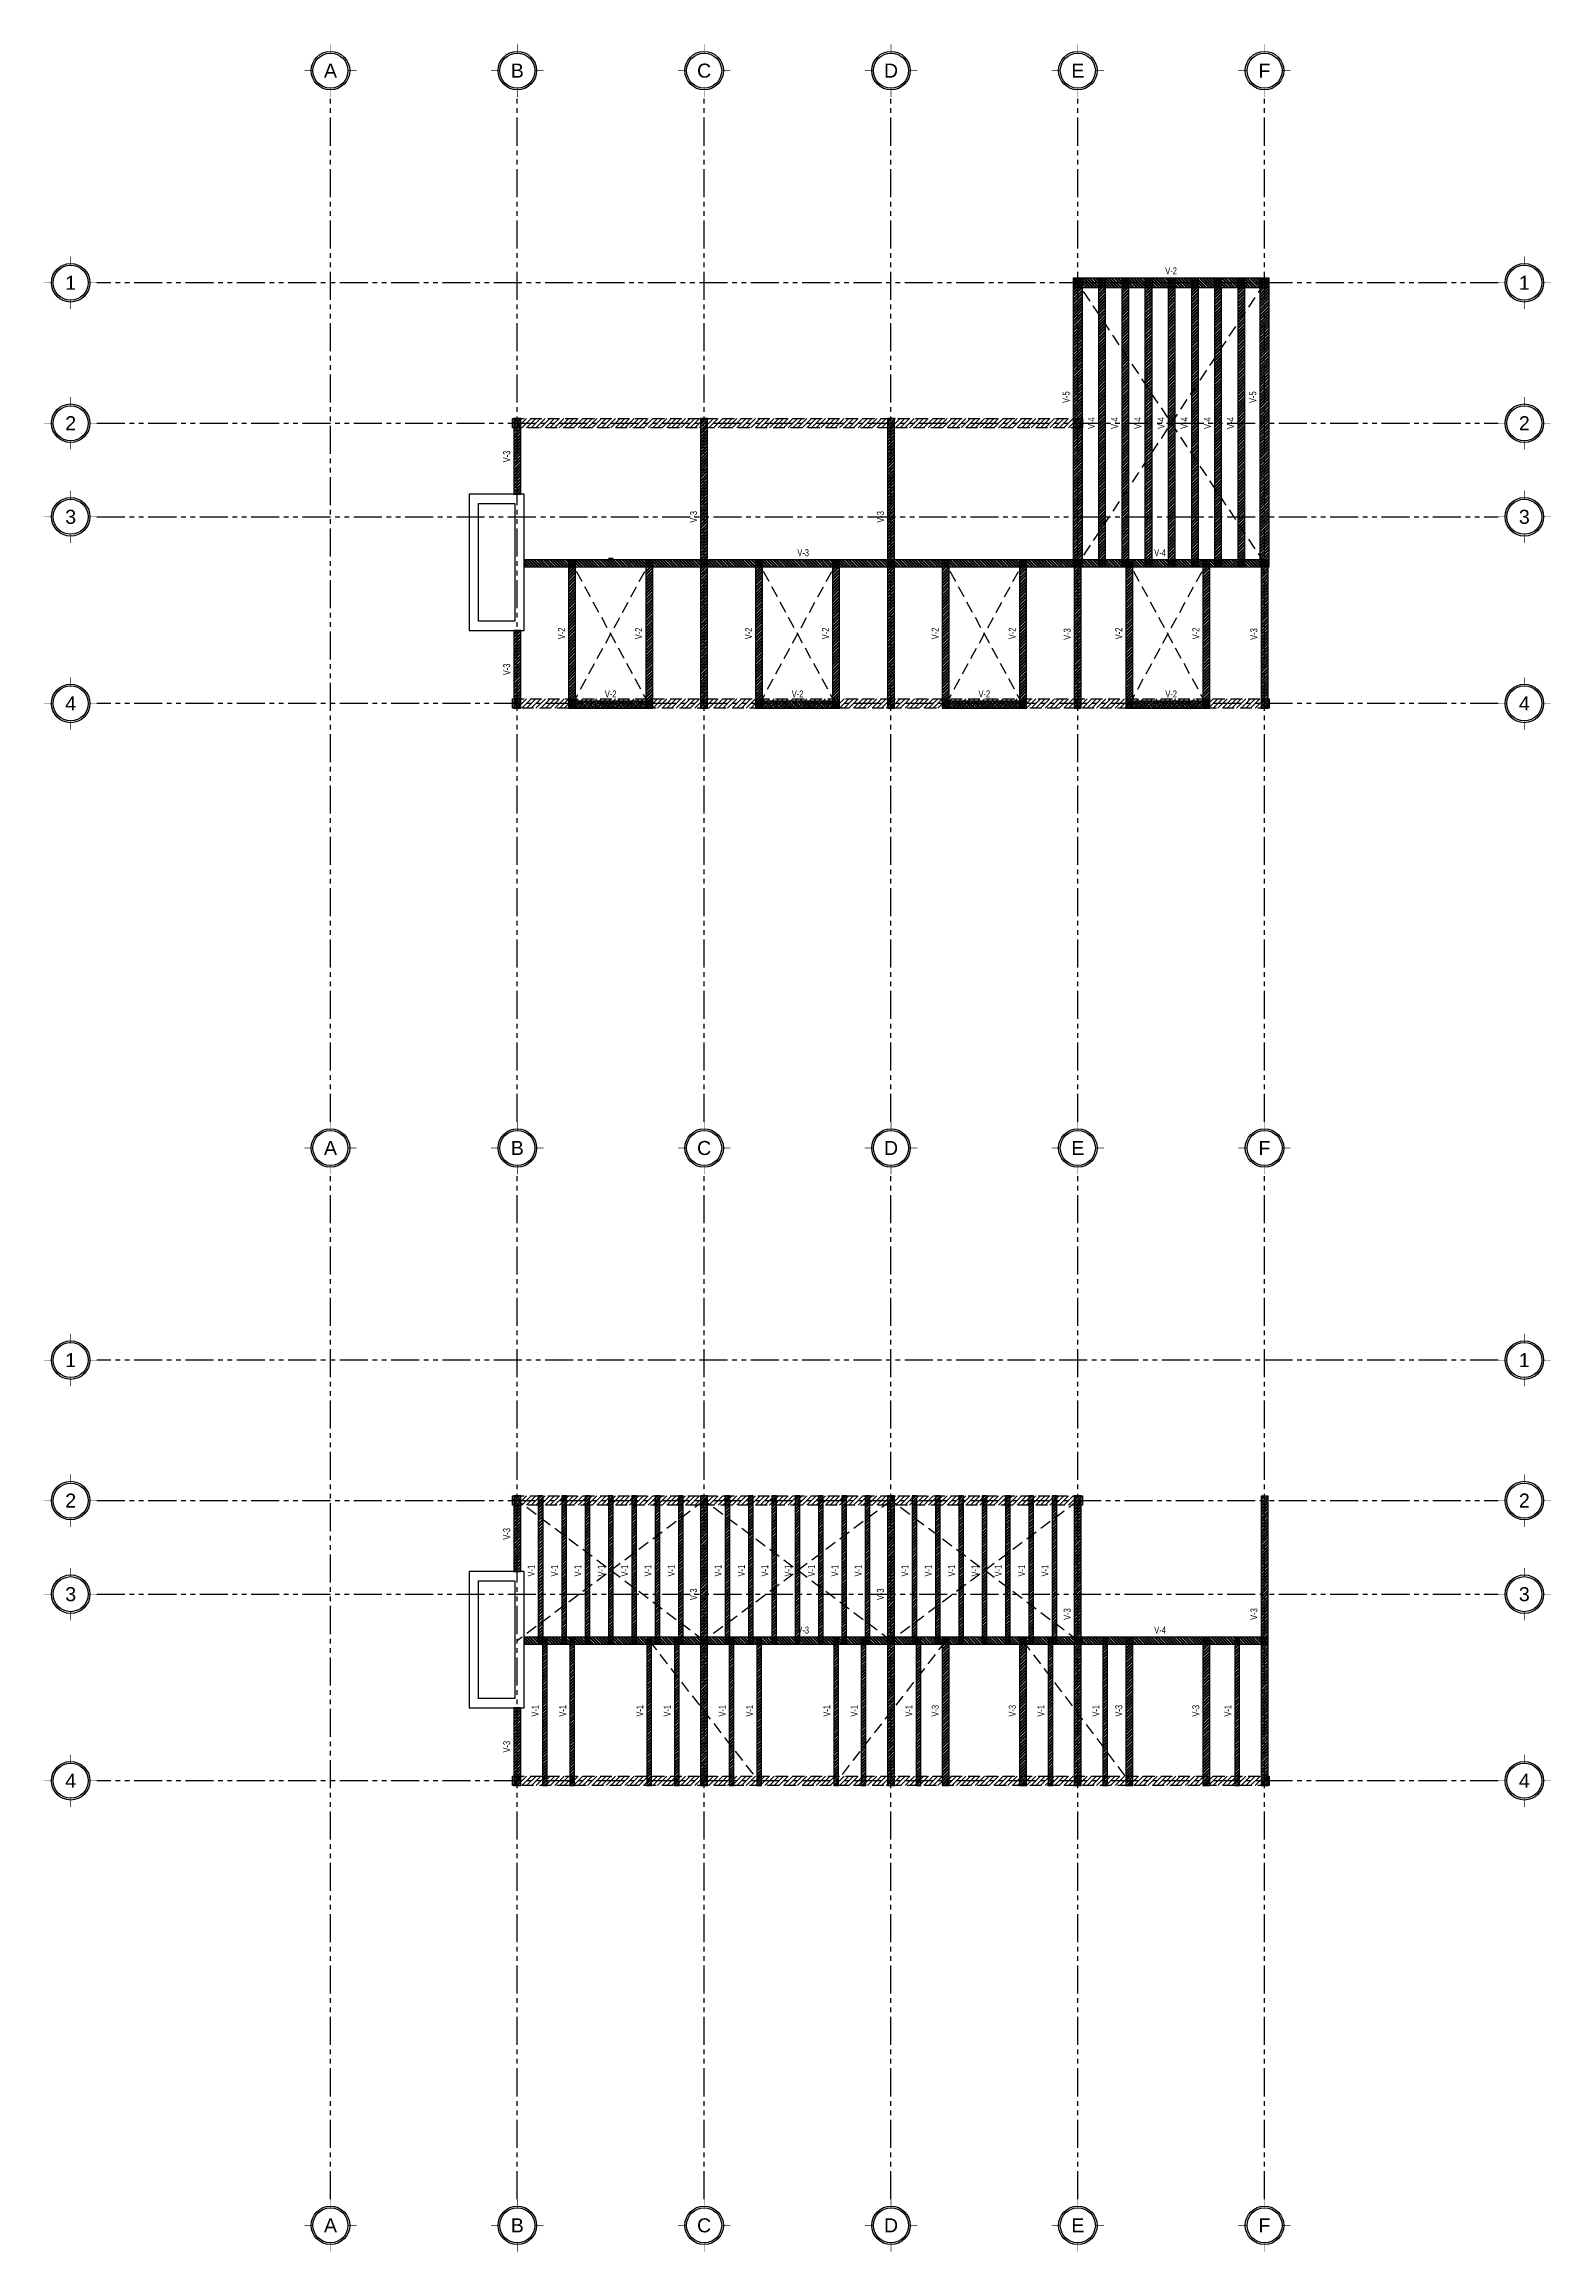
# Model space of a CAD drawing. Header units: metres. Extents: x -6.1 to 26.1, y -33.2 to 14.1.
import ezdxf
from ezdxf.enums import TextEntityAlignment as Align

# ---------------------------------------------------------------- set-up
doc = ezdxf.new("R2010")
doc.units = ezdxf.units.M
doc.header["$MEASUREMENT"] = 0
doc.linetypes.add('Xref_Cubierta 2$0$HIDDEN', pattern=[0.375, 0.25, -0.125])
doc.linetypes.add('Xref_Ejes$0$ACAD_ISO05W100', pattern=[33, 24, -3, 0, -3, 0, -3])
for name, color, linetype in [('Xref_Cubierta 2$0$00-TENSORES', 7, 'Continuous'), ('Xref_Cubierta 2$0$Cerramiento', 11, 'Continuous'), ('Xref_Cubierta 2$0$VIGA', 3, 'Continuous'), ('Xref_Cubierta 2$0$VIGUETA', 7, 'Continuous'), ('Xref_Ejes$0$00-EJES', 1, 'Xref_Ejes$0$ACAD_ISO05W100'), ('Xref_Ejes$0$Globo Eje', 1, 'Continuous'), ('Xref_Ejes$0$Texto', 7, 'Continuous')]:
    doc.layers.add(name, color=color, linetype=linetype)
doc.styles.add('Xref_Cubierta 2$0$ARIAL', font='arial.ttf', dxfattribs={"height": 2})
doc.styles.add('Xref_Ejes$0$Arial', font='arial.ttf')
pattern_1 = [(45, (2e-15, 4.377096), (-0.03367596, 0.03367596), []), (45, (0.02245, 4.377096), (-0.03367596, 0.03367596), [])]
pattern_2 = [(45, (2e-15, 4.377096), (-0.03367596, 0.03367596), []), (45, (0.02245, 4.377096), (-0.03367596, 0.03367596), [])]
pattern_3 = [(45, (0.05, 4.30194), (-0.03367596, 0.03367596), []), (45, (0.07245, 4.30194), (-0.03367596, 0.03367596), [])]

# ---------------------------------------------------------------- blocks, each defined once
blk = doc.blocks.new('*U195')
at = {"layer": 'Xref_Ejes$0$Globo Eje', "ltscale": 0.025, "const_width": 0.00938}
for points in [[(0, 0.5625), (0, 0.375)], [(-0.375, 0), (-0.5625, 0)], [(0.5625, 0), (0.375, 0)], [(0, -0.375), (0, -0.5625)]]:
    blk.add_lwpolyline(points, dxfattribs=at)
at = {"layer": 'Xref_Ejes$0$Globo Eje', "ltscale": 0.025}
for radius in [0.4125, 0.375]:
    blk.add_circle((0, 0), radius, dxfattribs=at)
at = {"layer": 'Xref_Ejes$0$Texto', "color": 7, "ltscale": 0.025, "style": 'Xref_Ejes$0$Arial'}
blk.add_attdef('EJE', text='', height=0.3, dxfattribs=at).set_placement((0, 0), align=Align.MIDDLE_CENTER)
blk = doc.blocks.new('Xref_Ejes')
at = {"layer": 'Xref_Ejes$0$00-EJES', "ltscale": 0.025}
for p, q in [((0, -8.957), (0, 12.987)), ((4, -8.957), (4, 12.987)), ((8, -8.957), (8, 12.987)), ((12, -8.957), (12, 12.987)), ((16, -8.957), (16, 12.987)), ((19.997, -8.957), (19.997, 12.987)), ((24.997, 9.008), (-5, 9.008)), ((-5, 6), (24.997, 6)), ((-5, 3.996), (24.997, 3.996)), ((24.997, 0), (-5, 0))]:
    blk.add_line(p, q, dxfattribs=at)
for p, values in [((0, 13.55), {'EJE': 'A'}), ((4, 13.55), {'EJE': 'B'}), ((8, 13.55), {'EJE': 'C'}), ((12, 13.55), {'EJE': 'D'}), ((16, 13.55), {'EJE': 'E'}), ((19.997, 13.55), {'EJE': 'F'}), ((-5.562, 9.008), {'EJE': '1'}), ((25.559, 9.008), {'EJE': '1'}), ((-5.562, 6), {'EJE': '2'}), ((25.559, 6), {'EJE': '2'}), ((-5.562, 3.996), {'EJE': '3'}), ((25.559, 3.996), {'EJE': '3'}), ((-5.562, 0), {'EJE': '4'}), ((25.559, 0), {'EJE': '4'}), ((0, -9.519), {'EJE': 'A'}), ((4, -9.519), {'EJE': 'B'}), ((8, -9.519), {'EJE': 'C'}), ((12, -9.519), {'EJE': 'D'}), ((16, -9.519), {'EJE': 'E'}), ((19.997, -9.519), {'EJE': 'F'})]:
    blk.add_blockref('*U195', p, dxfattribs=at).add_auto_attribs(values)
blk = doc.blocks.new('*U200')
at = {"layer": 'Xref_Cubierta 2$0$VIGA', "ltscale": 0.025, "transparency": 33554559}
h = blk.add_hatch(dxfattribs=at)
h.set_pattern_fill('ANSI32', color=250, scale=0.005)
h.set_pattern_definition([(45, (2e-15, 4.327096), (-0.03367596, 0.03367596), []), (45, (0.02245, 4.327096), (-0.03367596, 0.03367596), [])])
h.paths.add_polyline_path([(-0.075, 6), (-0.075, -0.2), (0.075, -0.2), (0.075, 6)])
at = {"layer": 'Xref_Cubierta 2$0$VIGA', "ltscale": 0.025}
for p, q in [((0.075, 6), (-0.075, 6)), ((-0.075, 6), (-0.075, -0.2)), ((0.075, -0.2), (0.075, 6)), ((-0.075, -0.2), (0.075, -0.2))]:
    blk.add_line(p, q, dxfattribs=at)
at = {"layer": 'Xref_Cubierta 2$0$VIGA', "ltscale": 0.025, "style": 'Xref_Cubierta 2$0$ARIAL', "width": 0.7, "flags": 8}
blk.add_attdef('V-00', text='', height=0.15, rotation=90, dxfattribs=at).set_placement((-0.228, 3.895), align=Align.MIDDLE_CENTER)
blk = doc.blocks.new('*U203')
at = {"layer": 'Xref_Cubierta 2$0$VIGA', "ltscale": 0.025, "transparency": 33554559}
h = blk.add_hatch(dxfattribs=at)
h.set_pattern_fill('ANSI32', color=250, scale=0.005, angle=-90)
h.set_pattern_definition([(315, (14.52551, -8e-15), (0.03367596, 0.03367596), []), (315, (14.52551, -0.02245), (0.03367596, 0.03367596), [])])
h.paths.add_polyline_path([(11.956, 0.075), (0, 0.075), (0, -0.075), (11.956, -0.075)])
at = {"layer": 'Xref_Cubierta 2$0$VIGA', "ltscale": 0.025}
for p, q in [((0, 0.075), (0, -0.075)), ((11.956, 0.075), (0, 0.075)), ((11.956, -0.075), (11.956, 0.075)), ((0, -0.075), (11.956, -0.075))]:
    blk.add_line(p, q, dxfattribs=at)
at = {"layer": 'Xref_Cubierta 2$0$VIGA', "ltscale": 0.025, "style": 'Xref_Cubierta 2$0$ARIAL', "width": 0.7, "flags": 8}
blk.add_attdef('V-00', text='', height=0.15, dxfattribs=at).set_placement((5.977, 0.228), align=Align.MIDDLE_CENTER)
blk = doc.blocks.new('*U204')
at = {"layer": 'Xref_Cubierta 2$0$VIGA', "ltscale": 0.025, "transparency": 33554559}
h = blk.add_hatch(dxfattribs=at)
h.set_pattern_fill('ANSI32', color=250, scale=0.005)
h.set_pattern_definition([(45, (2e-15, 1.301883), (-0.033676, 0.033676), []), (45, (0.02245, 1.301883), (-0.033676, 0.033676), [])])
h.paths.add_polyline_path([(-0.075, 2.975), (-0.075, -0.2), (0.075, -0.2), (0.075, 2.975)])
at = {"layer": 'Xref_Cubierta 2$0$VIGA', "ltscale": 0.025}
for p, q in [((0.075, 2.975), (-0.075, 2.975)), ((-0.075, 2.975), (-0.075, -0.2)), ((0.075, -0.2), (0.075, 2.975)), ((-0.075, -0.2), (0.075, -0.2))]:
    blk.add_line(p, q, dxfattribs=at)
at = {"layer": 'Xref_Cubierta 2$0$VIGA', "ltscale": 0.025, "style": 'Xref_Cubierta 2$0$ARIAL', "width": 0.7, "flags": 8}
blk.add_attdef('V-00', text='', height=0.15, rotation=90, dxfattribs=at).set_placement((-0.228, 1.386), align=Align.MIDDLE_CENTER)
blk = doc.blocks.new('*U202')
at = {"layer": 'Xref_Cubierta 2$0$VIGA', "ltscale": 0.025, "transparency": 33554559}
h = blk.add_hatch(dxfattribs=at)
h.set_pattern_fill('ANSI32', color=250, scale=0.005)
h.set_pattern_definition([(45, (2e-15, -0.21063), (-0.033676, 0.033676), []), (45, (0.02245, -0.21063), (-0.033676, 0.033676), [])])
h.paths.add_polyline_path([(-0.075, 1.462), (-0.075, -0.2), (0.075, -0.2), (0.075, 1.462)])
at = {"layer": 'Xref_Cubierta 2$0$VIGA', "ltscale": 0.025}
for p, q in [((0.075, 1.462), (-0.075, 1.462)), ((-0.075, 1.462), (-0.075, -0.2)), ((0.075, -0.2), (0.075, 1.462)), ((-0.075, -0.2), (0.075, -0.2))]:
    blk.add_line(p, q, dxfattribs=at)
at = {"layer": 'Xref_Cubierta 2$0$VIGA', "ltscale": 0.025, "style": 'Xref_Cubierta 2$0$ARIAL', "width": 0.7, "flags": 8}
blk.add_attdef('V-00', text='', height=0.15, rotation=90, dxfattribs=at).set_placement((-0.228, 0.63), align=Align.MIDDLE_CENTER)
blk = doc.blocks.new('*U205')
at = {"layer": 'Xref_Cubierta 2$0$VIGA', "ltscale": 0.025, "transparency": 33554559}
h = blk.add_hatch(dxfattribs=at)
h.set_pattern_fill('ANSI32', color=250, scale=0.005)
h.set_pattern_definition([(45, (2e-15, -2.819004), (-0.03367596, 0.03367596), []), (45, (0.02245, -2.819004), (-0.03367596, 0.03367596), [])])
h.paths.add_polyline_path([(-0.075, 1.621), (-0.075, 0), (0.075, 0), (0.075, 1.621)])
at = {"layer": 'Xref_Cubierta 2$0$VIGA', "ltscale": 0.025}
for p, q in [((0.075, 1.621), (-0.075, 1.621)), ((-0.075, 1.621), (-0.075, 0)), ((0.075, 0), (0.075, 1.621)), ((-0.075, 0), (0.075, 0))]:
    blk.add_line(p, q, dxfattribs=at)
at = {"layer": 'Xref_Cubierta 2$0$VIGA', "ltscale": 0.025, "style": 'Xref_Cubierta 2$0$ARIAL', "width": 0.7, "flags": 8}
blk.add_attdef('V-00', text='', height=0.15, rotation=90, dxfattribs=at).set_placement((-0.228, 0.809), align=Align.MIDDLE_CENTER)
blk = doc.blocks.new('*U206')
at = {"layer": 'Xref_Cubierta 2$0$VIGA', "ltscale": 0.025, "transparency": 33554559}
h = blk.add_hatch(dxfattribs=at)
h.set_pattern_fill('ANSI32', color=250, scale=0.005, angle=-90)
h.set_pattern_definition([(315, (18.320255, 0.05), (0.03367596, 0.03367596), []), (315, (18.320255, 0.02755), (0.03367596, 0.03367596), [])])
h.paths.add_polyline_path([(3.997, 0.125), (-0.2, 0.125), (-0.2, -0.075), (3.997, -0.075)])
at = {"layer": 'Xref_Cubierta 2$0$VIGA', "ltscale": 0.025}
for p, q in [((-0.2, 0.125), (-0.2, -0.075)), ((3.997, 0.125), (-0.2, 0.125)), ((3.997, -0.075), (3.997, 0.125)), ((-0.2, -0.075), (3.997, -0.075))]:
    blk.add_line(p, q, dxfattribs=at)
at = {"layer": 'Xref_Cubierta 2$0$VIGA', "ltscale": 0.025, "style": 'Xref_Cubierta 2$0$ARIAL', "width": 0.7, "flags": 8}
blk.add_attdef('V-00', text='', height=0.15, dxfattribs=at).set_placement((1.897, 0.278), align=Align.MIDDLE_CENTER)
blk = doc.blocks.new('*U207')
at = {"layer": 'Xref_Cubierta 2$0$VIGA', "ltscale": 0.025, "transparency": 33554559}
h = blk.add_hatch(dxfattribs=at)
h.set_pattern_fill('ANSI32', color=250, scale=0.005)
h.set_pattern_definition([(45, (2e-15, 4.327096), (-0.03367596, 0.03367596), []), (45, (0.02245, 4.327096), (-0.03367596, 0.03367596), [])])
h.paths.add_polyline_path([(-0.075, 6), (-0.075, -0.2), (0.075, -0.2), (0.075, 6)])
at = {"layer": 'Xref_Cubierta 2$0$VIGA', "ltscale": 0.025}
for p, q in [((0.075, 6), (-0.075, 6)), ((-0.075, 6), (-0.075, -0.2)), ((0.075, -0.2), (0.075, 6)), ((-0.075, -0.2), (0.075, -0.2))]:
    blk.add_line(p, q, dxfattribs=at)
at = {"layer": 'Xref_Cubierta 2$0$VIGA', "ltscale": 0.025, "style": 'Xref_Cubierta 2$0$ARIAL', "width": 0.7, "flags": 8}
blk.add_attdef('V-00', text='', height=0.15, rotation=90, dxfattribs=at).set_placement((-0.228, 3.895), align=Align.MIDDLE_CENTER)
blk = doc.blocks.new('*U201')
at = {"layer": 'Xref_Cubierta 2$0$VIGA', "ltscale": 0.025, "transparency": 33554559}
h = blk.add_hatch(dxfattribs=at)
h.set_pattern_fill('ANSI32', color=250, scale=0.005, angle=-90)
h.set_pattern_definition([(315, (5.218306, -6e-15), (0.03367596, 0.03367596), []), (315, (5.218306, -0.02245), (0.03367596, 0.03367596), [])])
h.paths.add_polyline_path([(1.65, 0.075), (-0.15, 0.075), (-0.15, -0.075), (1.65, -0.075)])
at = {"layer": 'Xref_Cubierta 2$0$VIGA', "ltscale": 0.025}
for p, q in [((-0.15, 0.075), (-0.15, -0.075)), ((1.65, 0.075), (-0.15, 0.075)), ((1.65, -0.075), (1.65, 0.075)), ((-0.15, -0.075), (1.65, -0.075))]:
    blk.add_line(p, q, dxfattribs=at)
at = {"layer": 'Xref_Cubierta 2$0$VIGA', "ltscale": 0.025, "style": 'Xref_Cubierta 2$0$ARIAL', "width": 0.7, "flags": 8}
blk.add_attdef('V-00', text='', height=0.15, dxfattribs=at).set_placement((0.749, 0.228), align=Align.MIDDLE_CENTER)
blk = doc.blocks.new('*U225')
at = {"layer": 'Xref_Cubierta 2$0$VIGA', "ltscale": 0.025, "transparency": 33554559}
h = blk.add_hatch(dxfattribs=at)
h.set_pattern_fill('ANSI32', color=250, scale=0.005)
h.set_pattern_definition([(45, (2e-15, 4.301936), (-0.03367596, 0.03367596), []), (45, (0.02245, 4.301936), (-0.03367596, 0.03367596), [])])
h.paths.add_polyline_path([(-0.075, 2.975), (-0.075, -0.2), (0.075, -0.2), (0.075, 2.975)])
at = {"layer": 'Xref_Cubierta 2$0$VIGA', "ltscale": 0.025}
for p, q in [((0.075, 2.975), (-0.075, 2.975)), ((-0.075, 2.975), (-0.075, -0.2)), ((0.075, -0.2), (0.075, 2.975)), ((-0.075, -0.2), (0.075, -0.2))]:
    blk.add_line(p, q, dxfattribs=at)
at = {"layer": 'Xref_Cubierta 2$0$VIGA', "ltscale": 0.025, "style": 'Xref_Cubierta 2$0$ARIAL', "width": 0.7, "flags": 8}
blk.add_attdef('V-00', text='', height=0.15, rotation=90, dxfattribs=at).set_placement((-0.228, 1.399), align=Align.MIDDLE_CENTER)
blk = doc.blocks.new('*U226')
at = {"layer": 'Xref_Cubierta 2$0$VIGA', "ltscale": 0.025, "transparency": 33554559}
h = blk.add_hatch(dxfattribs=at)
h.set_pattern_fill('ANSI32', color=250, scale=0.005)
h.set_pattern_definition([(45, (2e-15, 4.30194), (-0.03367596, 0.03367596), []), (45, (0.02245, 4.30194), (-0.03367596, 0.03367596), [])])
h.paths.add_polyline_path([(-0.075, 2.975), (-0.075, -0.2), (0.075, -0.2), (0.075, 2.975)])
at = {"layer": 'Xref_Cubierta 2$0$VIGA', "ltscale": 0.025}
for p, q in [((0.075, 2.975), (-0.075, 2.975)), ((-0.075, 2.975), (-0.075, -0.2)), ((0.075, -0.2), (0.075, 2.975)), ((-0.075, -0.2), (0.075, -0.2))]:
    blk.add_line(p, q, dxfattribs=at)
at = {"layer": 'Xref_Cubierta 2$0$VIGA', "ltscale": 0.025, "style": 'Xref_Cubierta 2$0$ARIAL', "width": 0.7, "flags": 8}
blk.add_attdef('V-00', text='', height=0.15, rotation=90, dxfattribs=at).set_placement((-0.228, 1.399), align=Align.MIDDLE_CENTER)
blk = doc.blocks.new('*U208')
at = {"layer": 'Xref_Cubierta 2$0$VIGA', "ltscale": 0.025, "transparency": 33554559}
h = blk.add_hatch(dxfattribs=at)
h.set_pattern_fill('ANSI32', color=250, scale=0.005)
h.set_pattern_definition(pattern_1)
h.paths.add_polyline_path([(-0.075, 6.033), (-0.075, -0.15), (0.075, -0.15), (0.075, 6.033)])
at = {"layer": 'Xref_Cubierta 2$0$VIGA', "ltscale": 0.025}
for p, q in [((0.075, 6.033), (-0.075, 6.033)), ((-0.075, 6.033), (-0.075, -0.15)), ((0.075, -0.15), (0.075, 6.033)), ((-0.075, -0.15), (0.075, -0.15))]:
    blk.add_line(p, q, dxfattribs=at)
at = {"layer": 'Xref_Cubierta 2$0$VIGA', "ltscale": 0.025, "style": 'Xref_Cubierta 2$0$ARIAL', "width": 0.7, "flags": 8}
blk.add_attdef('V-00', text='', height=0.15, rotation=90, dxfattribs=at).set_placement((-0.228, 2.928), align=Align.MIDDLE_CENTER)
blk = doc.blocks.new('*U221')
at = {"layer": 'Xref_Cubierta 2$0$VIGA', "ltscale": 0.025, "transparency": 33554559}
h = blk.add_hatch(dxfattribs=at)
h.set_pattern_fill('ANSI32', color=250, scale=0.005)
h.set_pattern_definition(pattern_1)
h.paths.add_polyline_path([(-0.075, 6.033), (-0.075, -0.15), (0.075, -0.15), (0.075, 6.033)])
at = {"layer": 'Xref_Cubierta 2$0$VIGA', "ltscale": 0.025}
for p, q in [((0.075, 6.033), (-0.075, 6.033)), ((-0.075, 6.033), (-0.075, -0.15)), ((0.075, -0.15), (0.075, 6.033)), ((-0.075, -0.15), (0.075, -0.15))]:
    blk.add_line(p, q, dxfattribs=at)
at = {"layer": 'Xref_Cubierta 2$0$VIGA', "ltscale": 0.025, "style": 'Xref_Cubierta 2$0$ARIAL', "width": 0.7, "flags": 8}
blk.add_attdef('V-00', text='', height=0.15, rotation=90, dxfattribs=at).set_placement((-0.228, 2.928), align=Align.MIDDLE_CENTER)
blk = doc.blocks.new('*U220')
at = {"layer": 'Xref_Cubierta 2$0$VIGA', "ltscale": 0.025, "transparency": 33554559}
h = blk.add_hatch(dxfattribs=at)
h.set_pattern_fill('ANSI32', color=250, scale=0.005)
h.set_pattern_definition(pattern_1)
h.paths.add_polyline_path([(-0.075, 6.033), (-0.075, -0.15), (0.075, -0.15), (0.075, 6.033)])
at = {"layer": 'Xref_Cubierta 2$0$VIGA', "ltscale": 0.025}
for p, q in [((0.075, 6.033), (-0.075, 6.033)), ((-0.075, 6.033), (-0.075, -0.15)), ((0.075, -0.15), (0.075, 6.033)), ((-0.075, -0.15), (0.075, -0.15))]:
    blk.add_line(p, q, dxfattribs=at)
at = {"layer": 'Xref_Cubierta 2$0$VIGA', "ltscale": 0.025, "style": 'Xref_Cubierta 2$0$ARIAL', "width": 0.7, "flags": 8}
blk.add_attdef('V-00', text='', height=0.15, rotation=90, dxfattribs=at).set_placement((-0.228, 2.928), align=Align.MIDDLE_CENTER)
blk = doc.blocks.new('*U219')
at = {"layer": 'Xref_Cubierta 2$0$VIGA', "ltscale": 0.025, "transparency": 33554559}
h = blk.add_hatch(dxfattribs=at)
h.set_pattern_fill('ANSI32', color=250, scale=0.005)
h.set_pattern_definition([(45, (2e-15, 4.377096), (-0.03367596, 0.03367596), []), (45, (0.02245, 4.377096), (-0.03367596, 0.03367596), [])])
h.paths.add_polyline_path([(-0.075, 6.033), (-0.075, -0.15), (0.075, -0.15), (0.075, 6.033)])
at = {"layer": 'Xref_Cubierta 2$0$VIGA', "ltscale": 0.025}
for p, q in [((0.075, 6.033), (-0.075, 6.033)), ((-0.075, 6.033), (-0.075, -0.15)), ((0.075, -0.15), (0.075, 6.033)), ((-0.075, -0.15), (0.075, -0.15))]:
    blk.add_line(p, q, dxfattribs=at)
at = {"layer": 'Xref_Cubierta 2$0$VIGA', "ltscale": 0.025, "style": 'Xref_Cubierta 2$0$ARIAL', "width": 0.7, "flags": 8}
blk.add_attdef('V-00', text='', height=0.15, rotation=90, dxfattribs=at).set_placement((-0.228, 2.928), align=Align.MIDDLE_CENTER)
blk = doc.blocks.new('*U218')
at = {"layer": 'Xref_Cubierta 2$0$VIGA', "ltscale": 0.025, "transparency": 33554559}
h = blk.add_hatch(dxfattribs=at)
h.set_pattern_fill('ANSI32', color=250, scale=0.005)
h.set_pattern_definition(pattern_2)
h.paths.add_polyline_path([(-0.075, 6.033), (-0.075, -0.15), (0.075, -0.15), (0.075, 6.033)])
at = {"layer": 'Xref_Cubierta 2$0$VIGA', "ltscale": 0.025}
for p, q in [((0.075, 6.033), (-0.075, 6.033)), ((-0.075, 6.033), (-0.075, -0.15)), ((0.075, -0.15), (0.075, 6.033)), ((-0.075, -0.15), (0.075, -0.15))]:
    blk.add_line(p, q, dxfattribs=at)
at = {"layer": 'Xref_Cubierta 2$0$VIGA', "ltscale": 0.025, "style": 'Xref_Cubierta 2$0$ARIAL', "width": 0.7, "flags": 8}
blk.add_attdef('V-00', text='', height=0.15, rotation=90, dxfattribs=at).set_placement((-0.228, 2.928), align=Align.MIDDLE_CENTER)
blk = doc.blocks.new('*U217')
at = {"layer": 'Xref_Cubierta 2$0$VIGA', "ltscale": 0.025, "transparency": 33554559}
h = blk.add_hatch(dxfattribs=at)
h.set_pattern_fill('ANSI32', color=250, scale=0.005)
h.set_pattern_definition(pattern_2)
h.paths.add_polyline_path([(-0.075, 6.033), (-0.075, -0.15), (0.075, -0.15), (0.075, 6.033)])
at = {"layer": 'Xref_Cubierta 2$0$VIGA', "ltscale": 0.025}
for p, q in [((0.075, 6.033), (-0.075, 6.033)), ((-0.075, 6.033), (-0.075, -0.15)), ((0.075, -0.15), (0.075, 6.033)), ((-0.075, -0.15), (0.075, -0.15))]:
    blk.add_line(p, q, dxfattribs=at)
at = {"layer": 'Xref_Cubierta 2$0$VIGA', "ltscale": 0.025, "style": 'Xref_Cubierta 2$0$ARIAL', "width": 0.7, "flags": 8}
blk.add_attdef('V-00', text='', height=0.15, rotation=90, dxfattribs=at).set_placement((-0.228, 2.928), align=Align.MIDDLE_CENTER)
blk = doc.blocks.new('*U215')
at = {"layer": 'Xref_Cubierta 2$0$VIGA', "ltscale": 0.025, "transparency": 33554559}
h = blk.add_hatch(dxfattribs=at)
h.set_pattern_fill('ANSI32', color=250, scale=0.005)
h.set_pattern_definition(pattern_2)
h.paths.add_polyline_path([(-0.075, 6.033), (-0.075, -0.15), (0.075, -0.15), (0.075, 6.033)])
at = {"layer": 'Xref_Cubierta 2$0$VIGA', "ltscale": 0.025}
for p, q in [((0.075, 6.033), (-0.075, 6.033)), ((-0.075, 6.033), (-0.075, -0.15)), ((0.075, -0.15), (0.075, 6.033)), ((-0.075, -0.15), (0.075, -0.15))]:
    blk.add_line(p, q, dxfattribs=at)
at = {"layer": 'Xref_Cubierta 2$0$VIGA', "ltscale": 0.025, "style": 'Xref_Cubierta 2$0$ARIAL', "width": 0.7, "flags": 8}
blk.add_attdef('V-00', text='', height=0.15, rotation=90, dxfattribs=at).set_placement((-0.228, 2.928), align=Align.MIDDLE_CENTER)
blk = doc.blocks.new('*U210')
at = {"layer": 'Xref_Cubierta 2$0$VIGA', "ltscale": 0.025, "transparency": 33554559}
h = blk.add_hatch(dxfattribs=at)
h.set_pattern_fill('ANSI32', color=250, scale=0.005, angle=-90)
h.set_pattern_definition([(315, (5.147566, -6e-15), (0.03367596, 0.03367596), []), (315, (5.147566, -0.02245), (0.03367596, 0.03367596), [])])
h.paths.add_polyline_path([(1.65, 0.075), (-0.15, 0.075), (-0.15, -0.075), (1.65, -0.075)])
at = {"layer": 'Xref_Cubierta 2$0$VIGA', "ltscale": 0.025}
for p, q in [((-0.15, 0.075), (-0.15, -0.075)), ((1.65, 0.075), (-0.15, 0.075)), ((1.65, -0.075), (1.65, 0.075)), ((-0.15, -0.075), (1.65, -0.075))]:
    blk.add_line(p, q, dxfattribs=at)
at = {"layer": 'Xref_Cubierta 2$0$VIGA', "ltscale": 0.025, "style": 'Xref_Cubierta 2$0$ARIAL', "width": 0.7, "flags": 8}
blk.add_attdef('V-00', text='', height=0.15, dxfattribs=at).set_placement((0.82, 0.228), align=Align.MIDDLE_CENTER)
blk = doc.blocks.new('*U209')
at = {"layer": 'Xref_Cubierta 2$0$VIGA', "ltscale": 0.025, "transparency": 33554559}
h = blk.add_hatch(dxfattribs=at)
h.set_pattern_fill('ANSI32', color=250, scale=0.005)
h.set_pattern_definition([(45, (2e-15, 4.302), (-0.03367596, 0.03367596), []), (45, (0.02245, 4.302), (-0.03367596, 0.03367596), [])])
h.paths.add_polyline_path([(-0.075, 2.975), (-0.075, -0.2), (0.075, -0.2), (0.075, 2.975)])
at = {"layer": 'Xref_Cubierta 2$0$VIGA', "ltscale": 0.025}
for p, q in [((0.075, 2.975), (-0.075, 2.975)), ((-0.075, 2.975), (-0.075, -0.2)), ((0.075, -0.2), (0.075, 2.975)), ((-0.075, -0.2), (0.075, -0.2))]:
    blk.add_line(p, q, dxfattribs=at)
at = {"layer": 'Xref_Cubierta 2$0$VIGA', "ltscale": 0.025, "style": 'Xref_Cubierta 2$0$ARIAL', "width": 0.7, "flags": 8}
blk.add_attdef('V-00', text='', height=0.15, rotation=90, dxfattribs=at).set_placement((-0.228, 1.399), align=Align.MIDDLE_CENTER)
blk = doc.blocks.new('*U211')
at = {"layer": 'Xref_Cubierta 2$0$VIGA', "ltscale": 0.025, "transparency": 33554559}
h = blk.add_hatch(dxfattribs=at)
h.set_pattern_fill('ANSI32', color=250, scale=0.005)
h.set_pattern_definition([(45, (2e-15, 4.301994), (-0.03367596, 0.03367596), []), (45, (0.02245, 4.301994), (-0.03367596, 0.03367596), [])])
h.paths.add_polyline_path([(-0.075, 2.975), (-0.075, -0.2), (0.075, -0.2), (0.075, 2.975)])
at = {"layer": 'Xref_Cubierta 2$0$VIGA', "ltscale": 0.025}
for p, q in [((0.075, 2.975), (-0.075, 2.975)), ((-0.075, 2.975), (-0.075, -0.2)), ((0.075, -0.2), (0.075, 2.975)), ((-0.075, -0.2), (0.075, -0.2))]:
    blk.add_line(p, q, dxfattribs=at)
at = {"layer": 'Xref_Cubierta 2$0$VIGA', "ltscale": 0.025, "style": 'Xref_Cubierta 2$0$ARIAL', "width": 0.7, "flags": 8}
blk.add_attdef('V-00', text='', height=0.15, rotation=90, dxfattribs=at).set_placement((-0.228, 1.399), align=Align.MIDDLE_CENTER)
blk = doc.blocks.new('*U213')
at = {"layer": 'Xref_Cubierta 2$0$VIGA', "ltscale": 0.025, "transparency": 33554559}
h = blk.add_hatch(dxfattribs=at)
h.set_pattern_fill('ANSI32', color=250, scale=0.005)
h.set_pattern_definition([(45, (-0.05, 4.360505), (-0.03367596, 0.03367596), []), (45, (-0.02755, 4.360505), (-0.03367596, 0.03367596), [])])
h.paths.add_polyline_path([(-0.125, 6.031), (-0.125, -0.15), (0.075, -0.15), (0.075, 6.031)])
at = {"layer": 'Xref_Cubierta 2$0$VIGA', "ltscale": 0.025}
for p, q in [((0.075, 6.031), (-0.125, 6.031)), ((-0.125, 6.031), (-0.125, -0.15)), ((0.075, -0.15), (0.075, 6.031)), ((-0.125, -0.15), (0.075, -0.15))]:
    blk.add_line(p, q, dxfattribs=at)
at = {"layer": 'Xref_Cubierta 2$0$VIGA', "ltscale": 0.025, "style": 'Xref_Cubierta 2$0$ARIAL', "width": 0.7, "flags": 8}
blk.add_attdef('V-00', text='', height=0.15, rotation=90, dxfattribs=at).set_placement((-0.277, 3.483), align=Align.MIDDLE_CENTER)
blk = doc.blocks.new('*U212')
at = {"layer": 'Xref_Cubierta 2$0$VIGA', "ltscale": 0.025, "transparency": 33554559}
h = blk.add_hatch(dxfattribs=at)
h.set_pattern_fill('ANSI32', color=250, scale=0.005)
h.set_pattern_definition([(45, (-0.05, 4.310505), (-0.03367596, 0.03367596), []), (45, (-0.02755, 4.310505), (-0.03367596, 0.03367596), [])])
h.paths.add_polyline_path([(-0.125, 5.984), (-0.125, -0.2), (0.075, -0.2), (0.075, 5.984)])
at = {"layer": 'Xref_Cubierta 2$0$VIGA', "ltscale": 0.025}
for p, q in [((0.075, 5.984), (-0.125, 5.984)), ((-0.125, 5.984), (-0.125, -0.2)), ((0.075, -0.2), (0.075, 5.984)), ((-0.125, -0.2), (0.075, -0.2))]:
    blk.add_line(p, q, dxfattribs=at)
at = {"layer": 'Xref_Cubierta 2$0$VIGA', "ltscale": 0.025, "style": 'Xref_Cubierta 2$0$ARIAL', "width": 0.7, "flags": 8}
blk.add_attdef('V-00', text='', height=0.15, rotation=90, dxfattribs=at).set_placement((-0.277, 3.435), align=Align.MIDDLE_CENTER)
blk = doc.blocks.new('*U214')
at = {"layer": 'Xref_Cubierta 2$0$VIGA', "ltscale": 0.025, "transparency": 33554559}
h = blk.add_hatch(dxfattribs=at)
h.set_pattern_fill('ANSI32', color=250, scale=0.005, angle=-90)
h.set_pattern_definition([(315, (7.493944, -6e-15), (0.03367596, 0.03367596), []), (315, (7.493944, -0.02245), (0.03367596, 0.03367596), [])])
h.paths.add_polyline_path([(3.996, 0.075), (-0.15, 0.075), (-0.15, -0.075), (3.996, -0.075)])
at = {"layer": 'Xref_Cubierta 2$0$VIGA', "ltscale": 0.025}
for p, q in [((-0.15, 0.075), (-0.15, -0.075)), ((3.996, 0.075), (-0.15, 0.075)), ((3.996, -0.075), (3.996, 0.075)), ((-0.15, -0.075), (3.996, -0.075))]:
    blk.add_line(p, q, dxfattribs=at)
at = {"layer": 'Xref_Cubierta 2$0$VIGA', "ltscale": 0.025, "style": 'Xref_Cubierta 2$0$ARIAL', "width": 0.7, "flags": 8}
blk.add_attdef('V-00', text='', height=0.15, dxfattribs=at).set_placement((1.685, 0.228), align=Align.MIDDLE_CENTER)
blk = doc.blocks.new('*U230')
at = {"layer": 'Xref_Cubierta 2$0$VIGA', "ltscale": 0.025, "transparency": 33554559}
h = blk.add_hatch(dxfattribs=at)
h.set_pattern_fill('ANSI32', color=250, scale=0.005)
h.set_pattern_definition([(45, (2e-15, 4.32702), (-0.03367596, 0.03367596), []), (45, (0.02245, 4.32702), (-0.03367596, 0.03367596), [])])
h.paths.add_polyline_path([(-0.075, 6), (-0.075, -0.2), (0.075, -0.2), (0.075, 6)])
at = {"layer": 'Xref_Cubierta 2$0$VIGA', "ltscale": 0.025}
for p, q in [((0.075, 6), (-0.075, 6)), ((-0.075, 6), (-0.075, -0.2)), ((0.075, -0.2), (0.075, 6)), ((-0.075, -0.2), (0.075, -0.2))]:
    blk.add_line(p, q, dxfattribs=at)
at = {"layer": 'Xref_Cubierta 2$0$VIGA', "ltscale": 0.025, "style": 'Xref_Cubierta 2$0$ARIAL', "width": 0.7, "flags": 8}
blk.add_attdef('V-00', text='', height=0.15, rotation=90, dxfattribs=at).set_placement((-0.228, 3.47), align=Align.MIDDLE_CENTER)
blk = doc.blocks.new('*U224')
at = {"layer": 'Xref_Cubierta 2$0$VIGA', "ltscale": 0.025, "transparency": 33554559}
h = blk.add_hatch(dxfattribs=at)
h.set_pattern_fill('ANSI32', color=250, scale=0.005)
h.set_pattern_definition(pattern_3)
h.paths.add_polyline_path([(-0.025, 2.975), (-0.025, -0.2), (0.075, -0.2), (0.075, 2.975)])
at = {"layer": 'Xref_Cubierta 2$0$VIGA', "ltscale": 0.025}
for p, q in [((0.075, 2.975), (-0.025, 2.975)), ((-0.025, 2.975), (-0.025, -0.2)), ((0.075, -0.2), (0.075, 2.975)), ((-0.025, -0.2), (0.075, -0.2))]:
    blk.add_line(p, q, dxfattribs=at)
at = {"layer": 'Xref_Cubierta 2$0$VIGA', "ltscale": 0.025, "style": 'Xref_Cubierta 2$0$ARIAL', "width": 0.7, "flags": 8}
blk.add_attdef('V-00', text='', height=0.15, rotation=90, dxfattribs=at).set_placement((-0.178, 1.399), align=Align.MIDDLE_CENTER)
blk = doc.blocks.new('*U227')
at = {"layer": 'Xref_Cubierta 2$0$VIGA', "ltscale": 0.025, "transparency": 33554559}
h = blk.add_hatch(dxfattribs=at)
h.set_pattern_fill('ANSI32', color=250, scale=0.005)
h.set_pattern_definition(pattern_3)
h.paths.add_polyline_path([(-0.025, 2.975), (-0.025, -0.2), (0.075, -0.2), (0.075, 2.975)])
at = {"layer": 'Xref_Cubierta 2$0$VIGA', "ltscale": 0.025}
for p, q in [((0.075, 2.975), (-0.025, 2.975)), ((-0.025, 2.975), (-0.025, -0.2)), ((0.075, -0.2), (0.075, 2.975)), ((-0.025, -0.2), (0.075, -0.2))]:
    blk.add_line(p, q, dxfattribs=at)
at = {"layer": 'Xref_Cubierta 2$0$VIGA', "ltscale": 0.025, "style": 'Xref_Cubierta 2$0$ARIAL', "width": 0.7, "flags": 8}
blk.add_attdef('V-00', text='', height=0.15, rotation=90, dxfattribs=at).set_placement((-0.178, 1.399), align=Align.MIDDLE_CENTER)
blk = doc.blocks.new('*U229')
at = {"layer": 'Xref_Cubierta 2$0$VIGA', "ltscale": 0.025, "transparency": 33554559}
h = blk.add_hatch(dxfattribs=at)
h.set_pattern_fill('ANSI32', color=250, scale=0.005)
h.set_pattern_definition([(45, (0.05, 4.30194), (-0.03367596, 0.03367596), []), (45, (0.07245, 4.30194), (-0.03367596, 0.03367596), [])])
h.paths.add_polyline_path([(-0.025, 2.975), (-0.025, -0.2), (0.075, -0.2), (0.075, 2.975)])
at = {"layer": 'Xref_Cubierta 2$0$VIGA', "ltscale": 0.025}
for p, q in [((0.075, 2.975), (-0.025, 2.975)), ((-0.025, 2.975), (-0.025, -0.2)), ((0.075, -0.2), (0.075, 2.975)), ((-0.025, -0.2), (0.075, -0.2))]:
    blk.add_line(p, q, dxfattribs=at)
at = {"layer": 'Xref_Cubierta 2$0$VIGA', "ltscale": 0.025, "style": 'Xref_Cubierta 2$0$ARIAL', "width": 0.7, "flags": 8}
blk.add_attdef('V-00', text='', height=0.15, rotation=90, dxfattribs=at).set_placement((-0.178, 1.399), align=Align.MIDDLE_CENTER)
blk = doc.blocks.new('*U216')
at = {"layer": 'Xref_Cubierta 2$0$VIGA', "ltscale": 0.025, "transparency": 33554559}
h = blk.add_hatch(dxfattribs=at)
h.set_pattern_fill('ANSI32', color=250, scale=0.005)
h.set_pattern_definition([(45, (0.05, 4.302), (-0.03367596, 0.03367596), []), (45, (0.07245, 4.302), (-0.03367596, 0.03367596), [])])
h.paths.add_polyline_path([(-0.025, 2.975), (-0.025, -0.2), (0.075, -0.2), (0.075, 2.975)])
at = {"layer": 'Xref_Cubierta 2$0$VIGA', "ltscale": 0.025}
for p, q in [((0.075, 2.975), (-0.025, 2.975)), ((-0.025, 2.975), (-0.025, -0.2)), ((0.075, -0.2), (0.075, 2.975)), ((-0.025, -0.2), (0.075, -0.2))]:
    blk.add_line(p, q, dxfattribs=at)
at = {"layer": 'Xref_Cubierta 2$0$VIGA', "ltscale": 0.025, "style": 'Xref_Cubierta 2$0$ARIAL', "width": 0.7, "flags": 8}
blk.add_attdef('V-00', text='', height=0.15, rotation=90, dxfattribs=at).set_placement((-0.178, 1.399), align=Align.MIDDLE_CENTER)
blk = doc.blocks.new('*U222')
at = {"layer": 'Xref_Cubierta 2$0$VIGA', "ltscale": 0.025, "transparency": 33554559}
h = blk.add_hatch(dxfattribs=at)
h.set_pattern_fill('ANSI32', color=250, scale=0.005)
h.set_pattern_definition([(45, (0.05, 4.302), (-0.03367596, 0.03367596), []), (45, (0.07245, 4.302), (-0.03367596, 0.03367596), [])])
h.paths.add_polyline_path([(-0.025, 2.975), (-0.025, -0.2), (0.075, -0.2), (0.075, 2.975)])
at = {"layer": 'Xref_Cubierta 2$0$VIGA', "ltscale": 0.025}
for p, q in [((0.075, 2.975), (-0.025, 2.975)), ((-0.025, 2.975), (-0.025, -0.2)), ((0.075, -0.2), (0.075, 2.975)), ((-0.025, -0.2), (0.075, -0.2))]:
    blk.add_line(p, q, dxfattribs=at)
at = {"layer": 'Xref_Cubierta 2$0$VIGA', "ltscale": 0.025, "style": 'Xref_Cubierta 2$0$ARIAL', "width": 0.7, "flags": 8}
blk.add_attdef('V-00', text='', height=0.15, rotation=90, dxfattribs=at).set_placement((-0.178, 1.399), align=Align.MIDDLE_CENTER)
blk = doc.blocks.new('*U223')
at = {"layer": 'Xref_Cubierta 2$0$VIGA', "ltscale": 0.025, "transparency": 33554559}
h = blk.add_hatch(dxfattribs=at)
h.set_pattern_fill('ANSI32', color=250, scale=0.005)
h.set_pattern_definition([(45, (0.05, 4.377096), (-0.03367596, 0.03367596), []), (45, (0.07245, 4.377096), (-0.03367596, 0.03367596), [])])
h.paths.add_polyline_path([(-0.025, 3.025), (-0.025, -0.15), (0.075, -0.15), (0.075, 3.025)])
at = {"layer": 'Xref_Cubierta 2$0$VIGA', "ltscale": 0.025}
for p, q in [((0.075, 3.025), (-0.025, 3.025)), ((-0.025, 3.025), (-0.025, -0.15)), ((0.075, -0.15), (0.075, 3.025)), ((-0.025, -0.15), (0.075, -0.15))]:
    blk.add_line(p, q, dxfattribs=at)
at = {"layer": 'Xref_Cubierta 2$0$VIGA', "ltscale": 0.025, "style": 'Xref_Cubierta 2$0$ARIAL', "width": 0.7, "flags": 8}
blk.add_attdef('V-00', text='', height=0.15, rotation=90, dxfattribs=at).set_placement((-0.178, 1.424), align=Align.MIDDLE_CENTER)
blk = doc.blocks.new('*U228')
at = {"layer": 'Xref_Cubierta 2$0$VIGA', "ltscale": 0.025, "transparency": 33554559}
h = blk.add_hatch(dxfattribs=at)
h.set_pattern_fill('ANSI32', color=250, scale=0.005)
h.set_pattern_definition([(45, (0.05, 4.377096), (-0.03367596, 0.03367596), []), (45, (0.07245, 4.377096), (-0.03367596, 0.03367596), [])])
h.paths.add_polyline_path([(-0.025, 3.025), (-0.025, -0.15), (0.075, -0.15), (0.075, 3.025)])
at = {"layer": 'Xref_Cubierta 2$0$VIGA', "ltscale": 0.025}
for p, q in [((0.075, 3.025), (-0.025, 3.025)), ((-0.025, 3.025), (-0.025, -0.15)), ((0.075, -0.15), (0.075, 3.025)), ((-0.025, -0.15), (0.075, -0.15))]:
    blk.add_line(p, q, dxfattribs=at)
at = {"layer": 'Xref_Cubierta 2$0$VIGA', "ltscale": 0.025, "style": 'Xref_Cubierta 2$0$ARIAL', "width": 0.7, "flags": 8}
blk.add_attdef('V-00', text='', height=0.15, rotation=90, dxfattribs=at).set_placement((-0.178, 1.424), align=Align.MIDDLE_CENTER)
blk = doc.blocks.new('*U231')
at = {"layer": 'Xref_Cubierta 2$0$VIGA', "ltscale": 0.025, "transparency": 33554559}
h = blk.add_hatch(dxfattribs=at)
h.set_pattern_fill('ANSI32', color=250, scale=0.005)
h.set_pattern_definition([(45, (2e-15, 4.324967), (-0.03367596, 0.03367596), []), (45, (0.02245, 4.324967), (-0.03367596, 0.03367596), [])])
h.paths.add_polyline_path([(-0.075, 5.998), (-0.075, -0.2), (0.075, -0.2), (0.075, 5.998)])
at = {"layer": 'Xref_Cubierta 2$0$VIGA', "ltscale": 0.025}
for p, q in [((0.075, 5.998), (-0.075, 5.998)), ((-0.075, 5.998), (-0.075, -0.2)), ((0.075, -0.2), (0.075, 5.998)), ((-0.075, -0.2), (0.075, -0.2))]:
    blk.add_line(p, q, dxfattribs=at)
at = {"layer": 'Xref_Cubierta 2$0$VIGA', "ltscale": 0.025, "style": 'Xref_Cubierta 2$0$ARIAL', "width": 0.7, "flags": 8}
blk.add_attdef('V-00', text='', height=0.15, rotation=90, dxfattribs=at).set_placement((-0.228, 3.47), align=Align.MIDDLE_CENTER)
blk = doc.blocks.new('Xref_Cubierta 2')
at = {"layer": 'Xref_Cubierta 2$0$VIGUETA'}
h = blk.add_hatch(dxfattribs=at)
h.set_pattern_fill('JIS_WOOD', color=256, scale=0.1)
h.set_pattern_definition([(45, (-0.000496, 6.00002), (-0.05, 0.05), [])])
h.paths.add_polyline_path([(16.1, 5.9), (16.1, 6.1), (3.9, 6.1), (3.9, 5.9)])
h = blk.add_hatch(dxfattribs=at)
h.set_pattern_fill('JIS_WOOD', color=256, scale=0.1)
h.set_pattern_definition([(45, (0, 0), (-0.05, 0.05), [])])
h.paths.add_polyline_path([(20.097, -0.1), (20.097, 0.1), (3.9, 0.1), (3.9, -0.1)])
h = blk.add_hatch(dxfattribs=at)
h.set_pattern_fill('JIS_WOOD', color=256, scale=0.1)
h.set_pattern_definition([(45, (-0.000496, -17.069134), (-0.05, 0.05), [])])
h.paths.add_polyline_path([(16.1, -17.169), (16.1, -16.969), (3.9, -16.969), (3.9, -17.169)])
h = blk.add_hatch(dxfattribs=at)
h.set_pattern_fill('JIS_WOOD', color=256, scale=0.1)
h.set_pattern_definition([(45, (0, -23.069155), (-0.05, 0.05), [])])
h.paths.add_polyline_path([(20.097, -23.169), (20.097, -22.969), (3.9, -22.969), (3.9, -23.169)])
at = {"layer": 'Xref_Cubierta 2$0$00-TENSORES', "linetype": 'Xref_Cubierta 2$0$HIDDEN'}
for p, q in [((20.008, 3), (16, 9.008)), ((19.997, 9.008), (16.006, 3)), ((5.174, -0.025), (6.824, 3)), ((6.824, -0.025), (5.174, 3)), ((9.176, -0.025), (10.826, 3)), ((10.826, -0.025), (9.176, 3)), ((13.174, -0.025), (14.824, 3)), ((14.824, -0.025), (13.174, 3)), ((17.103, -0.025), (18.753, 3)), ((18.753, -0.025), (17.103, 3)), ((8.002, -20.069), (4, -17.069)), ((8.002, -17.069), (4, -20.069)), ((12.004, -20.069), (8.002, -17.069)), ((12.004, -17.069), (8.002, -20.069)), ((16.006, -20.069), (12.004, -17.069)), ((16.006, -17.069), (12.004, -20.069)), ((6.824, -20.069), (9.176, -23.094)), ((13.174, -20.069), (10.826, -23.094)), ((14.824, -20.069), (17.103, -23.094))]:
    blk.add_line(p, q, dxfattribs=at)
at = {"layer": 'Xref_Cubierta 2$0$Cerramiento'}
for p, q in [((6.05, 3.1), (5.95, 3.1)), ((6.05, -19.969), (5.95, -19.969))]:
    blk.add_line(p, q, dxfattribs=at)
for points in [[(2.97, 1.562), (4.144, 1.562), (4.144, 4.479), (2.97, 4.479), (2.97, 1.562)], [(3.17, 1.762), (3.17, 4.279), (3.944, 4.279), (3.944, 1.762), (3.17, 1.762)], [(2.97, -21.507), (4.144, -21.507), (4.144, -18.59), (2.97, -18.59), (2.97, -21.507)], [(3.17, -21.307), (3.17, -18.79), (3.944, -18.79), (3.944, -21.307), (3.17, -21.307)]]:
    blk.add_lwpolyline(points, dxfattribs=at)
at = {"layer": 'Xref_Cubierta 2$0$VIGUETA', "linetype": 'Xref_Cubierta 2$0$HIDDEN'}
for points in [[(3.9, 6.1), (16.1, 6.1), (16.1, 5.9), (3.9, 5.9)], [(3.9, 0.1), (20.097, 0.1), (20.097, -0.1), (3.9, -0.1)], [(3.9, -16.969), (16.1, -16.969), (16.1, -17.169), (3.9, -17.169)], [(3.9, -22.969), (20.097, -22.969), (20.097, -23.169), (3.9, -23.169)]]:
    blk.add_lwpolyline(points, close=True, dxfattribs=at)
at = {"ltscale": 0.025}
ref = blk.add_blockref('*U213', (16.025, 3.075), dxfattribs=at)
ref.add_attrib('V-00', 'V-5', dxfattribs={"layer": 'Xref_Cubierta 2$0$VIGA', "ltscale": 0.025, "height": 0.15, "rotation": 90, "style": 'Xref_Cubierta 2$0$ARIAL', "width": 0.7}).set_placement((15.748, 6.558), align=Align.MIDDLE_CENTER)
ref = blk.add_blockref('*U206', (16.1, 8.983), dxfattribs=at)
ref.add_attrib('V-00', 'V-2', dxfattribs={"layer": 'Xref_Cubierta 2$0$VIGA', "ltscale": 0.025, "height": 0.15, "style": 'Xref_Cubierta 2$0$ARIAL', "width": 0.7}).set_placement((17.997, 9.261), align=Align.MIDDLE_CENTER)
ref = blk.add_blockref('*U215', (16.52, 3.075), dxfattribs=at)
ref.add_attrib('V-00', 'V-4', dxfattribs={"layer": 'Xref_Cubierta 2$0$VIGA', "ltscale": 0.025, "height": 0.15, "rotation": 90, "style": 'Xref_Cubierta 2$0$ARIAL', "width": 0.7}).set_placement((16.292, 6.003), align=Align.MIDDLE_CENTER)
ref = blk.add_blockref('*U217', (17.016, 3.075), dxfattribs=at)
ref.add_attrib('V-00', 'V-4', dxfattribs={"layer": 'Xref_Cubierta 2$0$VIGA', "ltscale": 0.025, "height": 0.15, "rotation": 90, "style": 'Xref_Cubierta 2$0$ARIAL', "width": 0.7}).set_placement((16.788, 6.003), align=Align.MIDDLE_CENTER)
ref = blk.add_blockref('*U218', (17.513, 3.075), dxfattribs=at)
ref.add_attrib('V-00', 'V-4', dxfattribs={"layer": 'Xref_Cubierta 2$0$VIGA', "ltscale": 0.025, "height": 0.15, "rotation": 90, "style": 'Xref_Cubierta 2$0$ARIAL', "width": 0.7}).set_placement((17.285, 6.003), align=Align.MIDDLE_CENTER)
ref = blk.add_blockref('*U219', (18.01, 3.075), dxfattribs=at)
ref.add_attrib('V-00', 'V-4', dxfattribs={"layer": 'Xref_Cubierta 2$0$VIGA', "ltscale": 0.025, "height": 0.15, "rotation": 90, "style": 'Xref_Cubierta 2$0$ARIAL', "width": 0.7}).set_placement((17.782, 6.003), align=Align.MIDDLE_CENTER)
ref = blk.add_blockref('*U220', (18.507, 3.075), dxfattribs=at)
ref.add_attrib('V-00', 'V-4', dxfattribs={"layer": 'Xref_Cubierta 2$0$VIGA', "ltscale": 0.025, "height": 0.15, "rotation": 90, "style": 'Xref_Cubierta 2$0$ARIAL', "width": 0.7}).set_placement((18.279, 6.003), align=Align.MIDDLE_CENTER)
ref = blk.add_blockref('*U221', (19.003, 3.075), dxfattribs=at)
ref.add_attrib('V-00', 'V-4', dxfattribs={"layer": 'Xref_Cubierta 2$0$VIGA', "ltscale": 0.025, "height": 0.15, "rotation": 90, "style": 'Xref_Cubierta 2$0$ARIAL', "width": 0.7}).set_placement((18.775, 6.003), align=Align.MIDDLE_CENTER)
ref = blk.add_blockref('*U208', (19.5, 3.075), dxfattribs=at)
ref.add_attrib('V-00', 'V-4', dxfattribs={"layer": 'Xref_Cubierta 2$0$VIGA', "ltscale": 0.025, "height": 0.15, "rotation": 90, "style": 'Xref_Cubierta 2$0$ARIAL', "width": 0.7}).set_placement((19.272, 6.003), align=Align.MIDDLE_CENTER)
ref = blk.add_blockref('*U212', (20.022, 3.123), dxfattribs=at)
ref.add_attrib('V-00', 'V-5', dxfattribs={"layer": 'Xref_Cubierta 2$0$VIGA', "ltscale": 0.025, "height": 0.15, "rotation": 90, "style": 'Xref_Cubierta 2$0$ARIAL', "width": 0.7}).set_placement((19.744, 6.558), align=Align.MIDDLE_CENTER)
ref = blk.add_blockref('*U205', (4, 4.479), dxfattribs=at)
ref.add_attrib('V-00', 'V-3', dxfattribs={"layer": 'Xref_Cubierta 2$0$VIGA', "color": 2, "linetype": 'Xref_Cubierta 2$0$HIDDEN', "ltscale": 0.025, "height": 0.15, "rotation": 90, "style": 'Xref_Cubierta 2$0$ARIAL', "width": 0.7}).set_placement((3.772, 5.288), align=Align.MIDDLE_CENTER)
ref = blk.add_blockref('*U200', (8, 0.1), dxfattribs=at)
ref.add_attrib('V-00', 'V-3', dxfattribs={"layer": 'Xref_Cubierta 2$0$VIGA', "color": 2, "ltscale": 0.025, "height": 0.15, "rotation": 90, "style": 'Xref_Cubierta 2$0$ARIAL', "width": 0.7}).set_placement((7.772, 3.995), align=Align.MIDDLE_CENTER)
ref = blk.add_blockref('*U207', (12, 0.1), dxfattribs=at)
ref.add_attrib('V-00', 'V-3', dxfattribs={"layer": 'Xref_Cubierta 2$0$VIGA', "color": 2, "ltscale": 0.025, "height": 0.15, "rotation": 90, "style": 'Xref_Cubierta 2$0$ARIAL', "width": 0.7}).set_placement((11.772, 3.995), align=Align.MIDDLE_CENTER)
ref = blk.add_blockref('*U203', (4.144, 3), dxfattribs=at)
ref.add_attrib('V-00', 'V-3', dxfattribs={"layer": 'Xref_Cubierta 2$0$VIGA', "color": 2, "ltscale": 0.025, "height": 0.15, "style": 'Xref_Cubierta 2$0$ARIAL', "width": 0.7}).set_placement((10.12, 3.228), align=Align.MIDDLE_CENTER)
ref = blk.add_blockref('*U225', (5.174, 0.1), dxfattribs=at)
ref.add_attrib('V-00', 'V-2', dxfattribs={"layer": 'Xref_Cubierta 2$0$VIGA', "ltscale": 0.025, "height": 0.15, "rotation": 90, "style": 'Xref_Cubierta 2$0$ARIAL', "width": 0.7}).set_placement((4.946, 1.499), align=Align.MIDDLE_CENTER)
ref = blk.add_blockref('*U226', (6.824, 0.1), dxfattribs=at)
ref.add_attrib('V-00', 'V-2', dxfattribs={"layer": 'Xref_Cubierta 2$0$VIGA', "ltscale": 0.025, "height": 0.15, "rotation": 90, "style": 'Xref_Cubierta 2$0$ARIAL', "width": 0.7}).set_placement((6.596, 1.499), align=Align.MIDDLE_CENTER)
ref = blk.add_blockref('*U225', (9.176, 0.1), dxfattribs=at)
ref.add_attrib('V-00', 'V-2', dxfattribs={"layer": 'Xref_Cubierta 2$0$VIGA', "ltscale": 0.025, "height": 0.15, "rotation": 90, "style": 'Xref_Cubierta 2$0$ARIAL', "width": 0.7}).set_placement((8.948, 1.499), align=Align.MIDDLE_CENTER)
ref = blk.add_blockref('*U226', (10.826, 0.1), dxfattribs=at)
ref.add_attrib('V-00', 'V-2', dxfattribs={"layer": 'Xref_Cubierta 2$0$VIGA', "ltscale": 0.025, "height": 0.15, "rotation": 90, "style": 'Xref_Cubierta 2$0$ARIAL', "width": 0.7}).set_placement((10.598, 1.499), align=Align.MIDDLE_CENTER)
ref = blk.add_blockref('*U225', (13.174, 0.1), dxfattribs=at)
ref.add_attrib('V-00', 'V-2', dxfattribs={"layer": 'Xref_Cubierta 2$0$VIGA', "ltscale": 0.025, "height": 0.15, "rotation": 90, "style": 'Xref_Cubierta 2$0$ARIAL', "width": 0.7}).set_placement((12.946, 1.499), align=Align.MIDDLE_CENTER)
ref = blk.add_blockref('*U226', (14.824, 0.1), dxfattribs=at)
ref.add_attrib('V-00', 'V-2', dxfattribs={"layer": 'Xref_Cubierta 2$0$VIGA', "ltscale": 0.025, "height": 0.15, "rotation": 90, "style": 'Xref_Cubierta 2$0$ARIAL', "width": 0.7}).set_placement((14.596, 1.499), align=Align.MIDDLE_CENTER)
ref = blk.add_blockref('*U204', (16, 0.1), dxfattribs=at)
ref.add_attrib('V-00', 'V-3', dxfattribs={"layer": 'Xref_Cubierta 2$0$VIGA', "color": 2, "ltscale": 0.025, "height": 0.15, "rotation": 90, "style": 'Xref_Cubierta 2$0$ARIAL', "width": 0.7}).set_placement((15.772, 1.486), align=Align.MIDDLE_CENTER)
ref = blk.add_blockref('*U214', (16.075, 3), dxfattribs=at)
ref.add_attrib('V-00', 'V-4', dxfattribs={"layer": 'Xref_Cubierta 2$0$VIGA', "color": 2, "ltscale": 0.025, "height": 0.15, "style": 'Xref_Cubierta 2$0$ARIAL', "width": 0.7}).set_placement((17.76, 3.228), align=Align.MIDDLE_CENTER)
ref = blk.add_blockref('*U209', (17.103, 0.1), dxfattribs=at)
ref.add_attrib('V-00', 'V-2', dxfattribs={"layer": 'Xref_Cubierta 2$0$VIGA', "ltscale": 0.025, "height": 0.15, "rotation": 90, "style": 'Xref_Cubierta 2$0$ARIAL', "width": 0.7}).set_placement((16.875, 1.499), align=Align.MIDDLE_CENTER)
ref = blk.add_blockref('*U211', (18.753, 0.1), dxfattribs=at)
ref.add_attrib('V-00', 'V-2', dxfattribs={"layer": 'Xref_Cubierta 2$0$VIGA', "ltscale": 0.025, "height": 0.15, "rotation": 90, "style": 'Xref_Cubierta 2$0$ARIAL', "width": 0.7}).set_placement((18.525, 1.499), align=Align.MIDDLE_CENTER)
ref = blk.add_blockref('*U204', (19.997, 0.1), dxfattribs=at)
ref.add_attrib('V-00', 'V-3', dxfattribs={"layer": 'Xref_Cubierta 2$0$VIGA', "color": 2, "ltscale": 0.025, "height": 0.15, "rotation": 90, "style": 'Xref_Cubierta 2$0$ARIAL', "width": 0.7}).set_placement((19.769, 1.486), align=Align.MIDDLE_CENTER)
ref = blk.add_blockref('*U202', (4, 0.1), dxfattribs=at)
ref.add_attrib('V-00', 'V-3', dxfattribs={"layer": 'Xref_Cubierta 2$0$VIGA', "color": 2, "ltscale": 0.025, "height": 0.15, "rotation": 90, "style": 'Xref_Cubierta 2$0$ARIAL', "width": 0.7}).set_placement((3.772, 0.73), align=Align.MIDDLE_CENTER)
ref = blk.add_blockref('*U201', (5.249, -0.025), dxfattribs=at)
ref.add_attrib('V-00', 'V-2', dxfattribs={"layer": 'Xref_Cubierta 2$0$VIGA', "ltscale": 0.025, "height": 0.15, "style": 'Xref_Cubierta 2$0$ARIAL', "width": 0.7}).set_placement((5.998, 0.203), align=Align.MIDDLE_CENTER)
ref = blk.add_blockref('*U201', (9.251, -0.025), dxfattribs=at)
ref.add_attrib('V-00', 'V-2', dxfattribs={"layer": 'Xref_Cubierta 2$0$VIGA', "ltscale": 0.025, "height": 0.15, "style": 'Xref_Cubierta 2$0$ARIAL', "width": 0.7}).set_placement((10, 0.203), align=Align.MIDDLE_CENTER)
ref = blk.add_blockref('*U201', (13.249, -0.025), dxfattribs=at)
ref.add_attrib('V-00', 'V-2', dxfattribs={"layer": 'Xref_Cubierta 2$0$VIGA', "ltscale": 0.025, "height": 0.15, "style": 'Xref_Cubierta 2$0$ARIAL', "width": 0.7}).set_placement((13.998, 0.203), align=Align.MIDDLE_CENTER)
ref = blk.add_blockref('*U210', (17.178, -0.025), dxfattribs=at)
ref.add_attrib('V-00', 'V-2', dxfattribs={"layer": 'Xref_Cubierta 2$0$VIGA', "ltscale": 0.025, "height": 0.15, "style": 'Xref_Cubierta 2$0$ARIAL', "width": 0.7}).set_placement((17.998, 0.203), align=Align.MIDDLE_CENTER)
ref = blk.add_blockref('*U205', (4, -18.59), dxfattribs=at)
ref.add_attrib('V-00', 'V-3', dxfattribs={"layer": 'Xref_Cubierta 2$0$VIGA', "ltscale": 0.025, "height": 0.15, "rotation": 90, "style": 'Xref_Cubierta 2$0$ARIAL', "width": 0.7}).set_placement((3.772, -17.781), align=Align.MIDDLE_CENTER)
ref = blk.add_blockref('*U223', (4.475, -19.994), dxfattribs=at)
ref.add_attrib('V-00', 'V-1', dxfattribs={"layer": 'Xref_Cubierta 2$0$VIGA', "ltscale": 0.025, "height": 0.15, "rotation": 90, "style": 'Xref_Cubierta 2$0$ARIAL', "width": 0.7}).set_placement((4.297, -18.57), align=Align.MIDDLE_CENTER)
ref = blk.add_blockref('*U223', (4.975, -19.994), dxfattribs=at)
ref.add_attrib('V-00', 'V-1', dxfattribs={"layer": 'Xref_Cubierta 2$0$VIGA', "ltscale": 0.025, "height": 0.15, "rotation": 90, "style": 'Xref_Cubierta 2$0$ARIAL', "width": 0.7}).set_placement((4.797, -18.57), align=Align.MIDDLE_CENTER)
ref = blk.add_blockref('*U223', (5.475, -19.994), dxfattribs=at)
ref.add_attrib('V-00', 'V-1', dxfattribs={"layer": 'Xref_Cubierta 2$0$VIGA', "ltscale": 0.025, "height": 0.15, "rotation": 90, "style": 'Xref_Cubierta 2$0$ARIAL', "width": 0.7}).set_placement((5.297, -18.57), align=Align.MIDDLE_CENTER)
ref = blk.add_blockref('*U223', (5.975, -19.994), dxfattribs=at)
ref.add_attrib('V-00', 'V-1', dxfattribs={"layer": 'Xref_Cubierta 2$0$VIGA', "ltscale": 0.025, "height": 0.15, "rotation": 90, "style": 'Xref_Cubierta 2$0$ARIAL', "width": 0.7}).set_placement((5.797, -18.57), align=Align.MIDDLE_CENTER)
ref = blk.add_blockref('*U223', (6.475, -19.994), dxfattribs=at)
ref.add_attrib('V-00', 'V-1', dxfattribs={"layer": 'Xref_Cubierta 2$0$VIGA', "ltscale": 0.025, "height": 0.15, "rotation": 90, "style": 'Xref_Cubierta 2$0$ARIAL', "width": 0.7}).set_placement((6.297, -18.57), align=Align.MIDDLE_CENTER)
ref = blk.add_blockref('*U223', (6.975, -19.994), dxfattribs=at)
ref.add_attrib('V-00', 'V-1', dxfattribs={"layer": 'Xref_Cubierta 2$0$VIGA', "ltscale": 0.025, "height": 0.15, "rotation": 90, "style": 'Xref_Cubierta 2$0$ARIAL', "width": 0.7}).set_placement((6.797, -18.57), align=Align.MIDDLE_CENTER)
ref = blk.add_blockref('*U223', (7.475, -19.994), dxfattribs=at)
ref.add_attrib('V-00', 'V-1', dxfattribs={"layer": 'Xref_Cubierta 2$0$VIGA', "ltscale": 0.025, "height": 0.15, "rotation": 90, "style": 'Xref_Cubierta 2$0$ARIAL', "width": 0.7}).set_placement((7.297, -18.57), align=Align.MIDDLE_CENTER)
ref = blk.add_blockref('*U200', (8, -22.969), dxfattribs=at)
ref.add_attrib('V-00', 'V-3', dxfattribs={"layer": 'Xref_Cubierta 2$0$VIGA', "ltscale": 0.025, "height": 0.15, "rotation": 90, "style": 'Xref_Cubierta 2$0$ARIAL', "width": 0.7}).set_placement((7.772, -19.075), align=Align.MIDDLE_CENTER)
ref = blk.add_blockref('*U228', (8.475, -19.994), dxfattribs=at)
ref.add_attrib('V-00', 'V-1', dxfattribs={"layer": 'Xref_Cubierta 2$0$VIGA', "ltscale": 0.025, "height": 0.15, "rotation": 90, "style": 'Xref_Cubierta 2$0$ARIAL', "width": 0.7}).set_placement((8.297, -18.57), align=Align.MIDDLE_CENTER)
ref = blk.add_blockref('*U228', (8.975, -19.994), dxfattribs=at)
ref.add_attrib('V-00', 'V-1', dxfattribs={"layer": 'Xref_Cubierta 2$0$VIGA', "ltscale": 0.025, "height": 0.15, "rotation": 90, "style": 'Xref_Cubierta 2$0$ARIAL', "width": 0.7}).set_placement((8.797, -18.57), align=Align.MIDDLE_CENTER)
ref = blk.add_blockref('*U228', (9.475, -19.994), dxfattribs=at)
ref.add_attrib('V-00', 'V-1', dxfattribs={"layer": 'Xref_Cubierta 2$0$VIGA', "ltscale": 0.025, "height": 0.15, "rotation": 90, "style": 'Xref_Cubierta 2$0$ARIAL', "width": 0.7}).set_placement((9.297, -18.57), align=Align.MIDDLE_CENTER)
ref = blk.add_blockref('*U228', (9.975, -19.994), dxfattribs=at)
ref.add_attrib('V-00', 'V-1', dxfattribs={"layer": 'Xref_Cubierta 2$0$VIGA', "ltscale": 0.025, "height": 0.15, "rotation": 90, "style": 'Xref_Cubierta 2$0$ARIAL', "width": 0.7}).set_placement((9.797, -18.57), align=Align.MIDDLE_CENTER)
ref = blk.add_blockref('*U228', (10.475, -19.994), dxfattribs=at)
ref.add_attrib('V-00', 'V-1', dxfattribs={"layer": 'Xref_Cubierta 2$0$VIGA', "ltscale": 0.025, "height": 0.15, "rotation": 90, "style": 'Xref_Cubierta 2$0$ARIAL', "width": 0.7}).set_placement((10.297, -18.57), align=Align.MIDDLE_CENTER)
ref = blk.add_blockref('*U228', (10.975, -19.994), dxfattribs=at)
ref.add_attrib('V-00', 'V-1', dxfattribs={"layer": 'Xref_Cubierta 2$0$VIGA', "ltscale": 0.025, "height": 0.15, "rotation": 90, "style": 'Xref_Cubierta 2$0$ARIAL', "width": 0.7}).set_placement((10.797, -18.57), align=Align.MIDDLE_CENTER)
ref = blk.add_blockref('*U228', (11.475, -19.994), dxfattribs=at)
ref.add_attrib('V-00', 'V-1', dxfattribs={"layer": 'Xref_Cubierta 2$0$VIGA', "ltscale": 0.025, "height": 0.15, "rotation": 90, "style": 'Xref_Cubierta 2$0$ARIAL', "width": 0.7}).set_placement((11.297, -18.57), align=Align.MIDDLE_CENTER)
ref = blk.add_blockref('*U207', (12, -22.969), dxfattribs=at)
ref.add_attrib('V-00', 'V-3', dxfattribs={"layer": 'Xref_Cubierta 2$0$VIGA', "ltscale": 0.025, "height": 0.15, "rotation": 90, "style": 'Xref_Cubierta 2$0$ARIAL', "width": 0.7}).set_placement((11.772, -19.075), align=Align.MIDDLE_CENTER)
ref = blk.add_blockref('*U228', (12.475, -19.994), dxfattribs=at)
ref.add_attrib('V-00', 'V-1', dxfattribs={"layer": 'Xref_Cubierta 2$0$VIGA', "ltscale": 0.025, "height": 0.15, "rotation": 90, "style": 'Xref_Cubierta 2$0$ARIAL', "width": 0.7}).set_placement((12.297, -18.57), align=Align.MIDDLE_CENTER)
ref = blk.add_blockref('*U228', (12.975, -19.994), dxfattribs=at)
ref.add_attrib('V-00', 'V-1', dxfattribs={"layer": 'Xref_Cubierta 2$0$VIGA', "ltscale": 0.025, "height": 0.15, "rotation": 90, "style": 'Xref_Cubierta 2$0$ARIAL', "width": 0.7}).set_placement((12.797, -18.57), align=Align.MIDDLE_CENTER)
ref = blk.add_blockref('*U228', (13.475, -19.994), dxfattribs=at)
ref.add_attrib('V-00', 'V-1', dxfattribs={"layer": 'Xref_Cubierta 2$0$VIGA', "ltscale": 0.025, "height": 0.15, "rotation": 90, "style": 'Xref_Cubierta 2$0$ARIAL', "width": 0.7}).set_placement((13.297, -18.57), align=Align.MIDDLE_CENTER)
ref = blk.add_blockref('*U228', (13.975, -19.994), dxfattribs=at)
ref.add_attrib('V-00', 'V-1', dxfattribs={"layer": 'Xref_Cubierta 2$0$VIGA', "ltscale": 0.025, "height": 0.15, "rotation": 90, "style": 'Xref_Cubierta 2$0$ARIAL', "width": 0.7}).set_placement((13.797, -18.57), align=Align.MIDDLE_CENTER)
ref = blk.add_blockref('*U228', (14.475, -19.994), dxfattribs=at)
ref.add_attrib('V-00', 'V-1', dxfattribs={"layer": 'Xref_Cubierta 2$0$VIGA', "ltscale": 0.025, "height": 0.15, "rotation": 90, "style": 'Xref_Cubierta 2$0$ARIAL', "width": 0.7}).set_placement((14.297, -18.57), align=Align.MIDDLE_CENTER)
ref = blk.add_blockref('*U228', (14.975, -19.994), dxfattribs=at)
ref.add_attrib('V-00', 'V-1', dxfattribs={"layer": 'Xref_Cubierta 2$0$VIGA', "ltscale": 0.025, "height": 0.15, "rotation": 90, "style": 'Xref_Cubierta 2$0$ARIAL', "width": 0.7}).set_placement((14.797, -18.57), align=Align.MIDDLE_CENTER)
ref = blk.add_blockref('*U228', (15.475, -19.994), dxfattribs=at)
ref.add_attrib('V-00', 'V-1', dxfattribs={"layer": 'Xref_Cubierta 2$0$VIGA', "ltscale": 0.025, "height": 0.15, "rotation": 90, "style": 'Xref_Cubierta 2$0$ARIAL', "width": 0.7}).set_placement((15.297, -18.57), align=Align.MIDDLE_CENTER)
ref = blk.add_blockref('*U230', (16, -22.969), dxfattribs=at)
ref.add_attrib('V-00', 'V-3', dxfattribs={"layer": 'Xref_Cubierta 2$0$VIGA', "ltscale": 0.025, "height": 0.15, "rotation": 90, "style": 'Xref_Cubierta 2$0$ARIAL', "width": 0.7}).set_placement((15.772, -19.499), align=Align.MIDDLE_CENTER)
ref = blk.add_blockref('*U231', (19.997, -22.969), dxfattribs=at)
ref.add_attrib('V-00', 'V-3', dxfattribs={"layer": 'Xref_Cubierta 2$0$VIGA', "ltscale": 0.025, "height": 0.15, "rotation": 90, "style": 'Xref_Cubierta 2$0$ARIAL', "width": 0.7}).set_placement((19.769, -19.499), align=Align.MIDDLE_CENTER)
ref = blk.add_blockref('*U203', (4.144, -20.069), dxfattribs=at)
ref.add_attrib('V-00', 'V-3', dxfattribs={"layer": 'Xref_Cubierta 2$0$VIGA', "ltscale": 0.025, "height": 0.15, "style": 'Xref_Cubierta 2$0$ARIAL', "width": 0.7}).set_placement((10.12, -19.841), align=Align.MIDDLE_CENTER)
ref = blk.add_blockref('*U214', (16.075, -20.069), dxfattribs=at)
ref.add_attrib('V-00', 'V-4', dxfattribs={"layer": 'Xref_Cubierta 2$0$VIGA', "ltscale": 0.025, "height": 0.15, "style": 'Xref_Cubierta 2$0$ARIAL', "width": 0.7}).set_placement((17.76, -19.841), align=Align.MIDDLE_CENTER)
ref = blk.add_blockref('*U224', (4.562, -22.969), dxfattribs=at)
ref.add_attrib('V-00', 'V-1', dxfattribs={"layer": 'Xref_Cubierta 2$0$VIGA', "ltscale": 0.025, "height": 0.15, "rotation": 90, "style": 'Xref_Cubierta 2$0$ARIAL', "width": 0.7}).set_placement((4.384, -21.57), align=Align.MIDDLE_CENTER)
ref = blk.add_blockref('*U224', (5.149, -22.969), dxfattribs=at)
ref.add_attrib('V-00', 'V-1', dxfattribs={"layer": 'Xref_Cubierta 2$0$VIGA', "ltscale": 0.025, "height": 0.15, "rotation": 90, "style": 'Xref_Cubierta 2$0$ARIAL', "width": 0.7}).set_placement((4.971, -21.57), align=Align.MIDDLE_CENTER)
ref = blk.add_blockref('*U224', (6.799, -22.969), dxfattribs=at)
ref.add_attrib('V-00', 'V-1', dxfattribs={"layer": 'Xref_Cubierta 2$0$VIGA', "ltscale": 0.025, "height": 0.15, "rotation": 90, "style": 'Xref_Cubierta 2$0$ARIAL', "width": 0.7}).set_placement((6.621, -21.57), align=Align.MIDDLE_CENTER)
ref = blk.add_blockref('*U227', (7.388, -22.969), dxfattribs=at)
ref.add_attrib('V-00', 'V-1', dxfattribs={"layer": 'Xref_Cubierta 2$0$VIGA', "ltscale": 0.025, "height": 0.15, "rotation": 90, "style": 'Xref_Cubierta 2$0$ARIAL', "width": 0.7}).set_placement((7.21, -21.57), align=Align.MIDDLE_CENTER)
ref = blk.add_blockref('*U224', (8.564, -22.969), dxfattribs=at)
ref.add_attrib('V-00', 'V-1', dxfattribs={"layer": 'Xref_Cubierta 2$0$VIGA', "ltscale": 0.025, "height": 0.15, "rotation": 90, "style": 'Xref_Cubierta 2$0$ARIAL', "width": 0.7}).set_placement((8.386, -21.57), align=Align.MIDDLE_CENTER)
ref = blk.add_blockref('*U224', (9.151, -22.969), dxfattribs=at)
ref.add_attrib('V-00', 'V-1', dxfattribs={"layer": 'Xref_Cubierta 2$0$VIGA', "ltscale": 0.025, "height": 0.15, "rotation": 90, "style": 'Xref_Cubierta 2$0$ARIAL', "width": 0.7}).set_placement((8.973, -21.57), align=Align.MIDDLE_CENTER)
ref = blk.add_blockref('*U224', (10.801, -22.969), dxfattribs=at)
ref.add_attrib('V-00', 'V-1', dxfattribs={"layer": 'Xref_Cubierta 2$0$VIGA', "ltscale": 0.025, "height": 0.15, "rotation": 90, "style": 'Xref_Cubierta 2$0$ARIAL', "width": 0.7}).set_placement((10.623, -21.57), align=Align.MIDDLE_CENTER)
ref = blk.add_blockref('*U227', (11.39, -22.969), dxfattribs=at)
ref.add_attrib('V-00', 'V-1', dxfattribs={"layer": 'Xref_Cubierta 2$0$VIGA', "ltscale": 0.025, "height": 0.15, "rotation": 90, "style": 'Xref_Cubierta 2$0$ARIAL', "width": 0.7}).set_placement((11.212, -21.57), align=Align.MIDDLE_CENTER)
ref = blk.add_blockref('*U229', (12.562, -22.969), dxfattribs=at)
ref.add_attrib('V-00', 'V-1', dxfattribs={"layer": 'Xref_Cubierta 2$0$VIGA', "ltscale": 0.025, "height": 0.15, "rotation": 90, "style": 'Xref_Cubierta 2$0$ARIAL', "width": 0.7}).set_placement((12.384, -21.57), align=Align.MIDDLE_CENTER)
ref = blk.add_blockref('*U225', (13.174, -22.969), dxfattribs=at)
ref.add_attrib('V-00', 'V-3', dxfattribs={"layer": 'Xref_Cubierta 2$0$VIGA', "ltscale": 0.025, "height": 0.15, "rotation": 90, "style": 'Xref_Cubierta 2$0$ARIAL', "width": 0.7}).set_placement((12.946, -21.57), align=Align.MIDDLE_CENTER)
ref = blk.add_blockref('*U226', (14.824, -22.969), dxfattribs=at)
ref.add_attrib('V-00', 'V-3', dxfattribs={"layer": 'Xref_Cubierta 2$0$VIGA', "ltscale": 0.025, "height": 0.15, "rotation": 90, "style": 'Xref_Cubierta 2$0$ARIAL', "width": 0.7}).set_placement((14.596, -21.57), align=Align.MIDDLE_CENTER)
ref = blk.add_blockref('*U227', (15.388, -22.969), dxfattribs=at)
ref.add_attrib('V-00', 'V-1', dxfattribs={"layer": 'Xref_Cubierta 2$0$VIGA', "ltscale": 0.025, "height": 0.15, "rotation": 90, "style": 'Xref_Cubierta 2$0$ARIAL', "width": 0.7}).set_placement((15.21, -21.57), align=Align.MIDDLE_CENTER)
ref = blk.add_blockref('*U216', (16.562, -22.969), dxfattribs=at)
ref.add_attrib('V-00', 'V-1', dxfattribs={"layer": 'Xref_Cubierta 2$0$VIGA', "ltscale": 0.025, "height": 0.15, "rotation": 90, "style": 'Xref_Cubierta 2$0$ARIAL', "width": 0.7}).set_placement((16.384, -21.57), align=Align.MIDDLE_CENTER)
ref = blk.add_blockref('*U209', (17.103, -22.969), dxfattribs=at)
ref.add_attrib('V-00', 'V-3', dxfattribs={"layer": 'Xref_Cubierta 2$0$VIGA', "ltscale": 0.025, "height": 0.15, "rotation": 90, "style": 'Xref_Cubierta 2$0$ARIAL', "width": 0.7}).set_placement((16.875, -21.57), align=Align.MIDDLE_CENTER)
ref = blk.add_blockref('*U211', (18.753, -22.969), dxfattribs=at)
ref.add_attrib('V-00', 'V-3', dxfattribs={"layer": 'Xref_Cubierta 2$0$VIGA', "ltscale": 0.025, "height": 0.15, "rotation": 90, "style": 'Xref_Cubierta 2$0$ARIAL', "width": 0.7}).set_placement((18.525, -21.57), align=Align.MIDDLE_CENTER)
ref = blk.add_blockref('*U222', (19.388, -22.969), dxfattribs=at)
ref.add_attrib('V-00', 'V-1', dxfattribs={"layer": 'Xref_Cubierta 2$0$VIGA', "ltscale": 0.025, "height": 0.15, "rotation": 90, "style": 'Xref_Cubierta 2$0$ARIAL', "width": 0.7}).set_placement((19.21, -21.57), align=Align.MIDDLE_CENTER)
ref = blk.add_blockref('*U202', (4, -22.969), dxfattribs=at)
ref.add_attrib('V-00', 'V-3', dxfattribs={"layer": 'Xref_Cubierta 2$0$VIGA', "ltscale": 0.025, "height": 0.15, "rotation": 90, "style": 'Xref_Cubierta 2$0$ARIAL', "width": 0.7}).set_placement((3.772, -22.339), align=Align.MIDDLE_CENTER)

msp = doc.modelspace()

# ---------------------------------------------------------------- block references
for name, p in [('Xref_Ejes', (0, 0)), ('Xref_Cubierta 2', (0, 0)), ('Xref_Ejes', (0, -23.069))]:
    msp.add_blockref(name, p)

doc.saveas('drawing.dxf')
